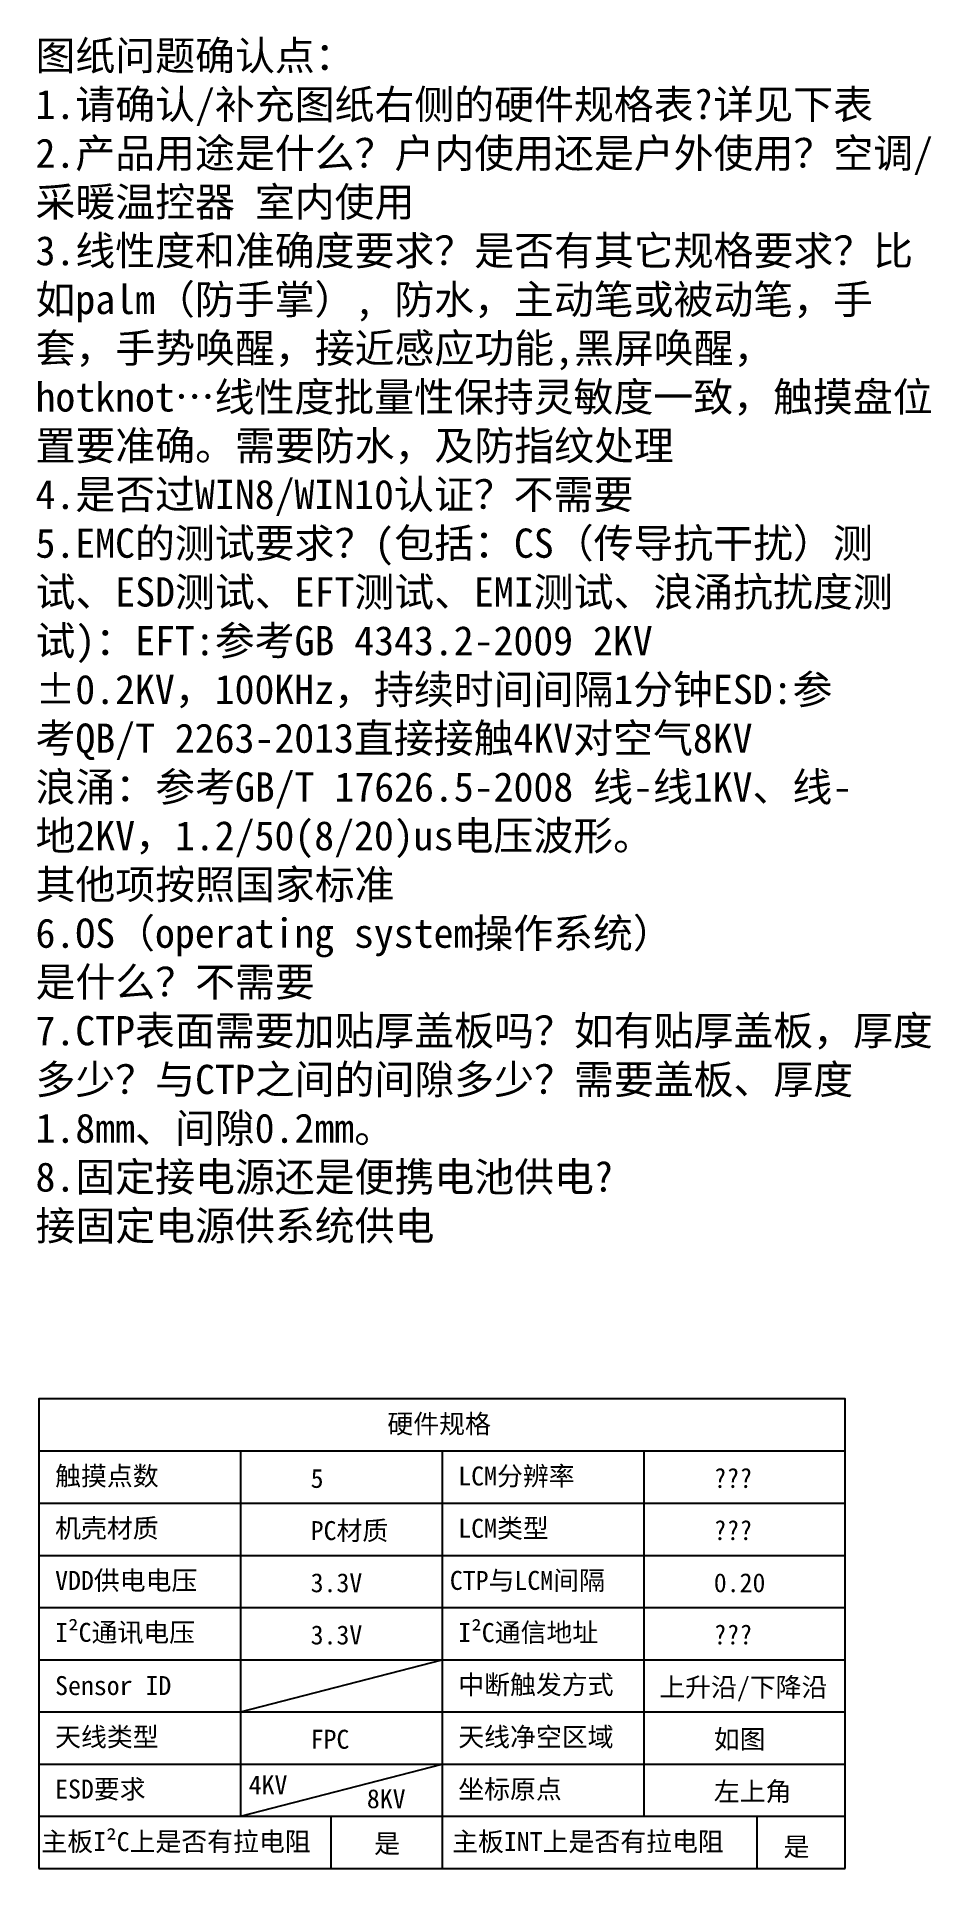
# Model space of a CAD drawing. Header units: millimetres. Extents: x 1950 to 4611, y 2266 to 2867.
# Drawn here: x 4032.3 to 4185.2, y 2518 to 2831.2 of the extents above; entities that cross this region are included whole.
import ezdxf

# ---------------------------------------------------------------- set-up
doc = ezdxf.new("R2010")
doc.units = ezdxf.units.MM
doc.layers.add('Dim', color=4, linetype='Continuous')
doc.styles.add('宋体', font='')
doc.styles.get('宋体').set_extended_font_data('SimSun')

msp = doc.modelspace()

# ---------------------------------------------------------------- texts
at = {"color": 1, "lineweight": 0, "insert": (4032.06132, 2830.4459), "char_height": 5, "width": 155.0151479, "attachment_point": 1, "style": '宋体'}
msp.add_mtext('{\\fSimSun|b1|i0|c134|p2;图纸问题确认点：\\P1.请确认/补充图纸右侧的硬件规格表?\\C2;详见下表\\P\\C1;2.}产品用途是什么？户内使用还是户外使用？{\\C2;空调/采暖温控器 室内使用}\\P3.线性度和准确度要求？是否有其它规格要求？比如palm（防手掌）, 防水，主动笔或被动笔，手套，{\\fSimSun|b1|i0|c134|p2;手势唤醒，接近感应功能,黑屏唤醒，hotknot}…{\\C2;线性度批量性保持灵敏度一致，触摸盘位置要准确。需要防水，及防指纹处理}\\P4.是否过WIN8/WIN10认证？{\\C2;不需要\\P}5.EMC的测试要求？(包括：CS（传导抗干扰）测试、ESD测试、EFT测试、EMI测试、浪涌抗扰度测试){\\C256;：\\C2;EFT:参考GB 4343.2-2009 2KV\\P±0.2KV，100KHz，持续时间间隔1分钟ESD:参\\P考QB/T 2263-2013直接接触4KV对空气8KV\\P浪涌：参考GB/T 17626.5-2008 线-线1KV、线-\\P地2KV，1.2/50(8/20)us电压波形。\\P其他项按照国家标准\\P}6.OS（operating system操作系统）\\P是什么？{\\C2;不需要}\\P7.CTP表面需要加贴厚盖板吗？如有贴厚盖板，厚度多少？与CTP之间的间隙多少？{\\C2;需要盖板、厚度1.8mm、间隙0.2mm。}\\P8.固定接电源还是便携电池供电?\\P{\\C2;接固定电源供系统供电}', dxfattribs=at)
at = {"layer": 'Dim', "lineweight": 0, "style": '宋体'}
for s, height, p in [('5', 3.2434, (4079.0971, 2583.07502)), ('PC材质', 3.243402, (4079.0971, 2574.15566)), ('3.3V', 3.243402, (4079.0971, 2565.2363)), ('0.20', 3.243402, (4148.01939, 2565.2363)), ('3.3V', 3.243402, (4079.0971, 2556.31695)), ('上升沿/下降沿', 3.243402, (4138.70121, 2547.39759)), ('FPC', 3.243402, (4079.0971, 2538.47823)), ('如图', 3.243402, (4148.01939, 2538.47823)), ('4KV', 3.243402, (4068.50174, 2530.6885)), ('8KV', 3.243402, (4088.70794, 2528.3179)), ('左上角', 3.243402, (4148.01939, 2529.55888)), ('是', 3.2434, (4089.95726, 2520.63952)), ('是', 3.2434, (4159.94126, 2520.10846))]:
    msp.add_text(s, height=height, dxfattribs=at).set_placement(p)
at = {"layer": 'Dim', "color": 1, "lineweight": 0, "style": '宋体'}
for p in [(4148.01939, 2583.07502), (4148.01939, 2574.15566), (4148.01939, 2556.31695)]:
    msp.add_text('???', height=3.243402, dxfattribs=at).set_placement(p)

# ---------------------------------------------------------------- blocks, each defined once
blk = doc.blocks.new('硬件规格')
at = {"color": 4}
blk.add_line((-79.77, 20.65), (-53.18, 27.53), dxfattribs=at)
for points in [[(0, 0), (0, 61.94), (-106.36, 61.94), (-106.36, 0)], [(-106.36, 55.06), (0, 55.06)], [(-79.77, 55.06), (-79.77, 6.88)], [(-53.18, 55.06), (-53.18, 0)], [(-26.59, 55.06), (-26.59, 6.88)], [(-106.36, 48.18), (0, 48.18)], [(-106.36, 41.29), (0, 41.29)], [(-106.36, 34.41), (0, 34.41)], [(-106.36, 27.53), (0, 27.53)], [(-106.36, 20.65), (0, 20.65)], [(-106.36, 13.76), (0, 13.76)], [(-79.77, 6.88), (-53.18, 13.76)], [(-106.36, 6.88), (0, 6.88)], [(-67.85, 6.88), (-67.85, 0)], [(-11.67, 6.88), (-11.67, 0)], [(-106.36, 0), (0, 0)]]:
    blk.add_lwpolyline(points, dxfattribs=at)
at = {"color": 4, "attachment_point": 4, "style": '宋体'}
for s, insert, char_height in [('硬件规格', (-60.4, 58.5), 2.503), ('触摸点数', (-104.23, 51.62), 2.503), ('LCM分辨率', (-51.05, 51.62), 2.503), ('机壳材质', (-104.23, 44.73), 2.503), ('LCM类型', (-51.05, 44.73), 2.503), ('VDD供电电压', (-104.23, 37.85), 2.503), ('CTP与LCM间隔', (-52.16, 37.85), 2.503), ('I²C通讯电压', (-104.23, 30.97), 2.503), ('I²C通信地址', (-51.05, 30.97), 2.503), ('Sensor ID', (-104.23, 24.09), 2.503), ('中断触发方式', (-51.05, 24.09), 2.503), ('天线类型', (-104.23, 17.21), 2.503), ('天线净空区域', (-51.05, 17.21), 2.503), ('ESD要求', (-104.23, 10.32), 2.503), ('坐标原点', (-51.05, 10.32), 2.503), ('主板I²C上是否有拉电阻', (-106.04, 3.39), 2.5026), ('主板INT上是否有拉电阻', (-51.86, 3.39), 2.5026)]:
    blk.add_mtext(s, dxfattribs=dict(at, insert=insert, char_height=char_height))

# ---------------------------------------------------------------- block references
at = {"layer": 'Dim', "color": 1, "lineweight": 0, "xscale": 1.296, "yscale": 1.296, "zscale": 1.296}
msp.add_blockref('硬件规格', (4170.49148, 2518.02769), dxfattribs=at)

msp.set_redraw_order([(e.dxf.handle, doc.entitydb.next_handle()) for e in msp.query("TEXT MTEXT ATTDEF DIMENSION ARC_DIMENSION")])  # texts and dimensions are drawn at this point

doc.saveas('drawing.dxf')
